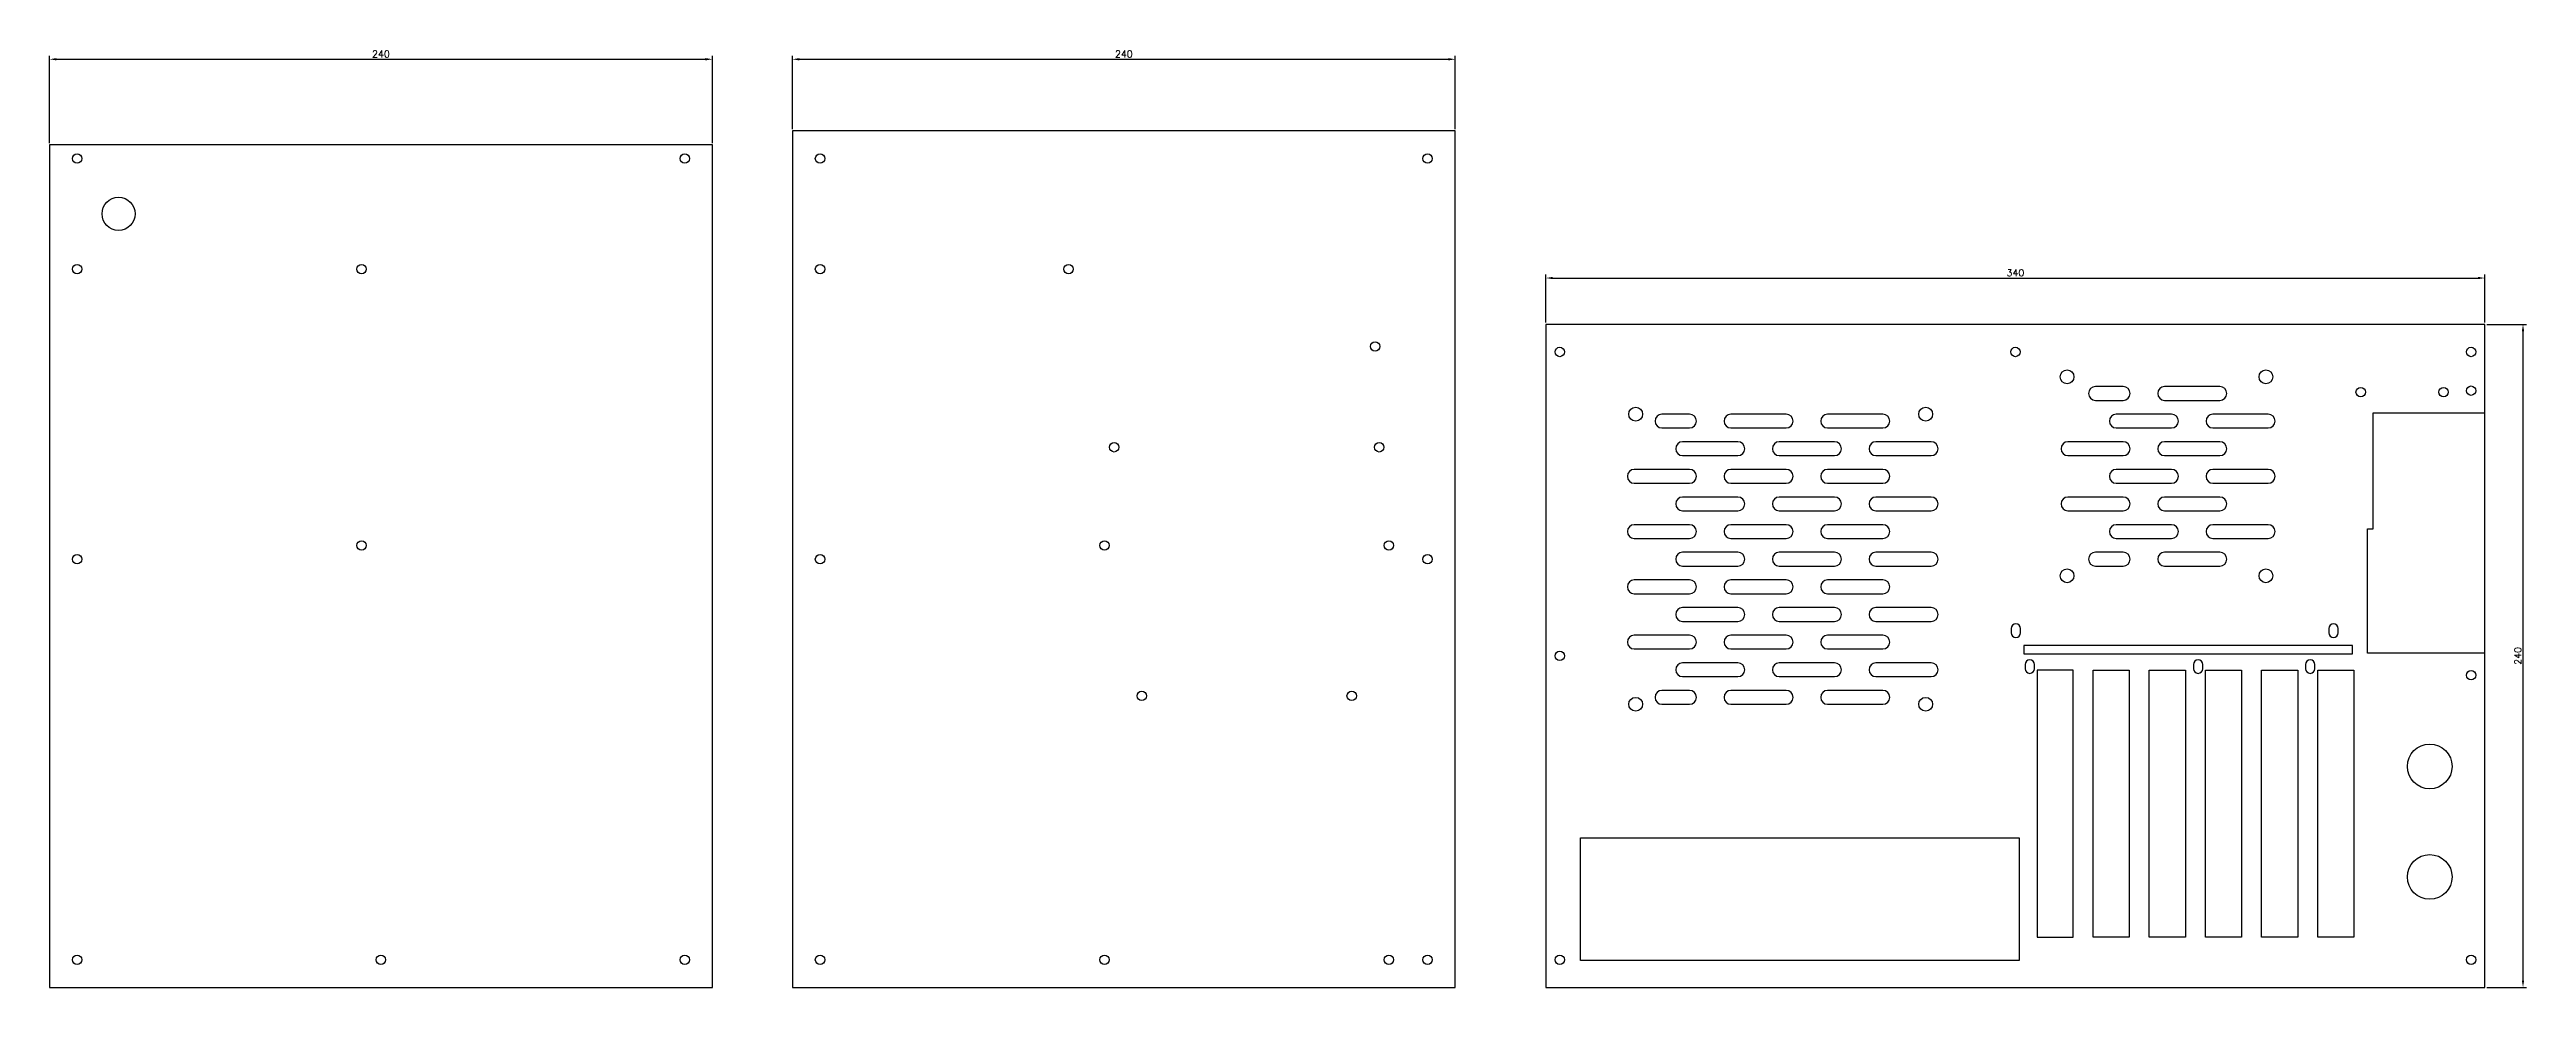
# Model space of a CAD drawing. Header units: millimetres. Extents: x 48 to 2498, y 44 to 791.
# Drawn here: x 48 to 945, y 452 to 791 of the extents above; entities that cross this region are included whole.
import ezdxf

# ---------------------------------------------------------------- set-up
doc = ezdxf.new("R2010")
doc.units = ezdxf.units.MM
for name, color, linetype in [('主板IO', 4, 'Continuous'), ('六面螺母开孔', 212, 'Continuous'), ('扩展卡开孔', 212, 'Continuous')]:
    doc.layers.add(name, color=color, linetype=linetype)
doc.styles.get("Standard").update_dxf_attribs({"font": 'txt', "bigfont": 'gbcbig.shx'})
doc.dimstyles.new('ISO-25', dxfattribs={"dimtxt": 2.5, "dimasz": 2.5, "dimexe": 1.25, "dimexo": 0.625, "dimtad": 1, "dimtxsty": 'Standard', "dimcen": 2.5, "dimadec": 0, "dimazin": 0, "dimtfac": 1, "dimtmove": 0, "dimatfit": 3, "dimfxl": 1, "dimarcsym": 0})

msp = doc.modelspace()

# ---------------------------------------------------------------- blocks, each defined once
blk = doc.blocks.new('*D21')
at = {"color": 0, "lineweight": -2}
for p, q in [((930.82, 691.59), (945.22, 691.59)), ((943.97, 454.09), (943.97, 689.09)), ((930.82, 451.59), (945.22, 451.59))]:
    blk.add_line(p, q, dxfattribs=at)
at = {"color": 0}
for points in [[(944.38, 689.09), (943.55, 689.09), (943.97, 691.59)], [(943.55, 454.09), (944.38, 454.09), (943.97, 451.59)]]:
    blk.add_solid(points, dxfattribs=at)
at = {"layer": 'Defpoints', "color": 0}
for p in [(930.19, 691.59), (943.97, 691.59), (930.19, 451.59)]:
    blk.add_point(p, dxfattribs=at)
at = {"color": 0, "insert": (942.09, 571.59), "char_height": 2.5, "attachment_point": 5, "rotation": 90}
blk.add_mtext('240', dxfattribs=at)
blk = doc.blocks.new('*D22')
at = {"color": 0, "lineweight": -2}
for p, q in [((590.19, 692.21), (590.19, 709.61)), ((930.19, 692.21), (930.19, 709.61)), ((592.69, 708.36), (927.69, 708.36))]:
    blk.add_line(p, q, dxfattribs=at)
at = {"color": 0}
for points in [[(592.69, 708.78), (592.69, 707.95), (590.19, 708.36)], [(927.69, 707.95), (927.69, 708.78), (930.19, 708.36)]]:
    blk.add_solid(points, dxfattribs=at)
at = {"layer": 'Defpoints', "color": 0}
for p in [(930.19, 708.36), (590.19, 691.59), (930.19, 691.59)]:
    blk.add_point(p, dxfattribs=at)
at = {"color": 0, "insert": (760.19, 710.24), "char_height": 2.5, "attachment_point": 5}
blk.add_mtext('340', dxfattribs=at)
blk = doc.blocks.new('*D23')
at = {"color": 0, "lineweight": -2}
for p, q in [((317.37, 762.21), (317.37, 788.79)), ((319.87, 787.54), (554.87, 787.54)), ((557.37, 762.21), (557.37, 788.79))]:
    blk.add_line(p, q, dxfattribs=at)
at = {"color": 0}
for points in [[(319.87, 787.96), (319.87, 787.12), (317.37, 787.54)], [(554.87, 787.12), (554.87, 787.96), (557.37, 787.54)]]:
    blk.add_solid(points, dxfattribs=at)
at = {"layer": 'Defpoints', "color": 0}
for p in [(557.37, 787.54), (317.37, 761.59), (557.37, 761.59)]:
    blk.add_point(p, dxfattribs=at)
at = {"color": 0, "insert": (437.37, 789.41), "char_height": 2.5, "attachment_point": 5}
blk.add_mtext('240', dxfattribs=at)
blk = doc.blocks.new('*D24')
at = {"color": 0, "lineweight": -2}
for p, q in [((48.4, 757.21), (48.4, 788.79)), ((50.9, 787.54), (285.9, 787.54)), ((288.4, 757.21), (288.4, 788.79))]:
    blk.add_line(p, q, dxfattribs=at)
at = {"color": 0}
for points in [[(50.9, 787.96), (50.9, 787.12), (48.4, 787.54)], [(285.9, 787.12), (285.9, 787.96), (288.4, 787.54)]]:
    blk.add_solid(points, dxfattribs=at)
at = {"layer": 'Defpoints', "color": 0}
for p in [(288.4, 787.54), (48.4, 756.59), (288.4, 756.59)]:
    blk.add_point(p, dxfattribs=at)
at = {"color": 0, "insert": (168.4, 789.41), "char_height": 2.5, "attachment_point": 5}
blk.add_mtext('240', dxfattribs=at)

# ---------------------------------------------------------------- dimensions: what is measured, and where the dimension line sits
for base, p1, p2, angle, picture, middle in [((288.398, 787.538), (48.398, 756.589), (288.398, 756.589), 180, '*D24', (168.398, 787.538)), ((557.366, 787.538), (317.366, 761.589), (557.366, 761.589), 180, '*D23', (437.366, 787.538)), ((930.194, 708.364), (590.194, 691.589), (930.194, 691.589), 180, '*D22', (760.194, 708.364)), ((943.968, 691.589), (930.194, 451.589), (930.194, 691.589), 90, '*D21', (943.968, 571.589))]:
    dim = msp.add_linear_dim(base=base, p1=p1, p2=p2, angle=angle, dimstyle='ISO-25', override={"dimfxl": 1.25})
    dim.commit()
    dim.dimension.update_dxf_attribs({"geometry": picture, "text_midpoint": middle, "dimtype": 160})

# ---------------------------------------------------------------- linework, layer by layer
for points in [[(288.398, 451.589), (288.398, 756.589), (48.398, 756.589), (48.398, 451.589)], [(557.366, 451.589), (557.366, 761.589), (317.366, 761.589), (317.366, 451.589)], [(930.194, 451.589), (930.194, 691.589), (590.194, 691.589), (590.194, 451.589)], [(882.199, 572.389), (882.199, 575.389), (763.199, 575.389), (763.199, 572.389)]]:
    msp.add_lwpolyline(points, close=True)
for points in [[(799.194, 664.089, 1), (799.194, 669.089), (789.194, 669.089, 1), (789.194, 664.089)], [(814.194, 664.089), (834.194, 664.089, 1), (834.194, 669.089), (814.194, 669.089, 1)], [(642.194, 654.089, 1), (642.194, 659.089), (632.194, 659.089, 1), (632.194, 654.089)], [(657.194, 654.089), (677.194, 654.089, 1), (677.194, 659.089), (657.194, 659.089, 1)], [(692.194, 654.089), (712.194, 654.089, 1), (712.194, 659.089), (692.194, 659.089, 1)], [(796.694, 654.089), (816.694, 654.089, 1), (816.694, 659.089), (796.694, 659.089, 1)], [(831.694, 654.089), (851.694, 654.089, 1), (851.694, 659.089), (831.694, 659.089, 1)], [(639.694, 644.089), (659.694, 644.089, 1), (659.694, 649.089), (639.694, 649.089, 1)], [(674.694, 644.089), (694.694, 644.089, 1), (694.694, 649.089), (674.694, 649.089, 1)], [(709.694, 644.089), (729.694, 644.089, 1), (729.694, 649.089), (709.694, 649.089, 1)], [(779.194, 644.089), (799.194, 644.089, 1), (799.194, 649.089), (779.194, 649.089, 1)], [(814.194, 644.089), (834.194, 644.089, 1), (834.194, 649.089), (814.194, 649.089, 1)], [(622.194, 634.089), (642.194, 634.089, 1), (642.194, 639.089), (622.194, 639.089, 1)], [(657.194, 634.089), (677.194, 634.089, 1), (677.194, 639.089), (657.194, 639.089, 1)], [(692.194, 634.089), (712.194, 634.089, 1), (712.194, 639.089), (692.194, 639.089, 1)], [(796.694, 634.089), (816.694, 634.089, 1), (816.694, 639.089), (796.694, 639.089, 1)], [(831.694, 634.089), (851.694, 634.089, 1), (851.694, 639.089), (831.694, 639.089, 1)], [(639.694, 624.089), (659.694, 624.089, 1), (659.694, 629.089), (639.694, 629.089, 1)], [(674.694, 624.089), (694.694, 624.089, 1), (694.694, 629.089), (674.694, 629.089, 1)], [(709.694, 624.089), (729.694, 624.089, 1), (729.694, 629.089), (709.694, 629.089, 1)], [(779.194, 624.089), (799.194, 624.089, 1), (799.194, 629.089), (779.194, 629.089, 1)], [(814.194, 624.089), (834.194, 624.089, 1), (834.194, 629.089), (814.194, 629.089, 1)], [(622.194, 614.089), (642.194, 614.089, 1), (642.194, 619.089), (622.194, 619.089, 1)], [(657.194, 614.089), (677.194, 614.089, 1), (677.194, 619.089), (657.194, 619.089, 1)], [(692.194, 614.089), (712.194, 614.089, 1), (712.194, 619.089), (692.194, 619.089, 1)], [(796.694, 614.089), (816.694, 614.089, 1), (816.694, 619.089), (796.694, 619.089, 1)], [(831.694, 614.089), (851.694, 614.089, 1), (851.694, 619.089), (831.694, 619.089, 1)], [(639.694, 604.089), (659.694, 604.089, 1), (659.694, 609.089), (639.694, 609.089, 1)], [(674.694, 604.089), (694.694, 604.089, 1), (694.694, 609.089), (674.694, 609.089, 1)], [(709.694, 604.089), (729.694, 604.089, 1), (729.694, 609.089), (709.694, 609.089, 1)], [(799.194, 604.089, 1), (799.194, 609.089), (789.194, 609.089, 1), (789.194, 604.089)], [(814.194, 604.089), (834.194, 604.089, 1), (834.194, 609.089), (814.194, 609.089, 1)], [(622.194, 594.089), (642.194, 594.089, 1), (642.194, 599.089), (622.194, 599.089, 1)], [(657.194, 594.089), (677.194, 594.089, 1), (677.194, 599.089), (657.194, 599.089, 1)], [(692.194, 594.089), (712.194, 594.089, 1), (712.194, 599.089), (692.194, 599.089, 1)], [(639.694, 584.089), (659.694, 584.089, 1), (659.694, 589.089), (639.694, 589.089, 1)], [(674.694, 584.089), (694.694, 584.089, 1), (694.694, 589.089), (674.694, 589.089, 1)], [(709.694, 584.089), (729.694, 584.089, 1), (729.694, 589.089), (709.694, 589.089, 1)], [(758.654, 581.469), (758.654, 579.969, 1), (762.054, 579.969), (762.054, 581.469, 1)], [(873.654, 581.469), (873.654, 579.969, 1), (877.054, 579.969), (877.054, 581.469, 1)], [(622.194, 574.089), (642.194, 574.089, 1), (642.194, 579.089), (622.194, 579.089, 1)], [(657.194, 574.089), (677.194, 574.089, 1), (677.194, 579.089), (657.194, 579.089, 1)], [(692.194, 574.089), (712.194, 574.089, 1), (712.194, 579.089), (692.194, 579.089, 1)], [(639.694, 564.089), (659.694, 564.089, 1), (659.694, 569.089), (639.694, 569.089, 1)], [(674.694, 564.089), (694.694, 564.089, 1), (694.694, 569.089), (674.694, 569.089, 1)], [(709.694, 564.089), (729.694, 564.089, 1), (729.694, 569.089), (709.694, 569.089, 1)], [(763.654, 568.469), (763.654, 566.969, 1), (767.054, 566.969), (767.054, 568.469, 1)], [(824.614, 568.469), (824.614, 566.969, 1), (828.014, 566.969), (828.014, 568.469, 1)], [(865.254, 568.469), (865.254, 566.969, 1), (868.654, 566.969), (868.654, 568.469, 1)], [(642.194, 554.089, 1), (642.194, 559.089), (632.194, 559.089, 1), (632.194, 554.089)], [(657.194, 554.089), (677.194, 554.089, 1), (677.194, 559.089), (657.194, 559.089, 1)], [(692.194, 554.089), (712.194, 554.089, 1), (712.194, 559.089), (692.194, 559.089, 1)]]:
    msp.add_lwpolyline(points, format="xyb", close=True)
msp.add_lwpolyline([(930.194, 572.589), (887.694, 572.589), (887.694, 617.589), (889.694, 617.589), (889.694, 659.589), (930.194, 659.589)])
for centre, radius in [((73.398, 731.589), 6), ((778.879, 672.599), 2.5), ((850.879, 672.599), 2.5), ((622.694, 659.089), 2.5), ((727.694, 659.089), 2.5), ((778.879, 600.589), 2.5), ((850.879, 600.589), 2.5), ((622.694, 554.089), 2.5), ((727.694, 554.089), 2.5), ((910.194, 531.589), 8.1), ((910.194, 491.589), 8.1)]:
    msp.add_circle(centre, radius)
at = {"layer": '主板IO'}
msp.add_lwpolyline([(761.504, 461.349), (602.754, 461.349), (602.754, 505.799), (761.504, 505.799)], close=True, dxfattribs=at)
at = {"layer": '六面螺母开孔'}
for centre in [(58.398, 751.589), (278.398, 751.589), (327.366, 751.589), (547.366, 751.589), (58.398, 711.589), (161.398, 711.589), (327.366, 711.589), (417.366, 711.589), (528.366, 683.589), (595.194, 681.589), (760.194, 681.589), (925.194, 681.589), (885.194, 667.089), (915.194, 667.089), (925.194, 667.589), (433.866, 647.089), (529.866, 647.089), (161.398, 611.589), (430.366, 611.589), (533.366, 611.589), (58.398, 606.589), (327.366, 606.589), (547.366, 606.589), (595.194, 571.589), (925.194, 564.589), (443.866, 557.089), (519.866, 557.089), (58.398, 461.589), (168.398, 461.589), (278.398, 461.589), (327.366, 461.589), (430.366, 461.589), (533.366, 461.589), (547.366, 461.589), (595.194, 461.589), (925.194, 461.589)]:
    msp.add_circle(centre, 1.7, dxfattribs=at)
at = {"layer": '扩展卡开孔'}
for points in [[(781.099, 566.389), (768.029, 566.389), (768.029, 469.779), (781.099, 469.779)], [(801.419, 469.779), (788.349, 469.779), (788.349, 566.389), (801.419, 566.389)], [(821.739, 469.779), (808.669, 469.779), (808.669, 566.389), (821.739, 566.389)], [(842.059, 469.779), (828.989, 469.779), (828.989, 566.389), (842.059, 566.389)], [(862.379, 469.779), (849.309, 469.779), (849.309, 566.389), (862.379, 566.389)], [(882.729, 469.779), (869.629, 469.779), (869.629, 566.389), (882.729, 566.389)]]:
    msp.add_lwpolyline(points, close=True, dxfattribs=at)

msp.set_redraw_order([(e.dxf.handle, doc.entitydb.next_handle()) for e in msp.query("TEXT MTEXT ATTDEF DIMENSION ARC_DIMENSION")])  # texts and dimensions are drawn at this point

doc.saveas('drawing.dxf')
